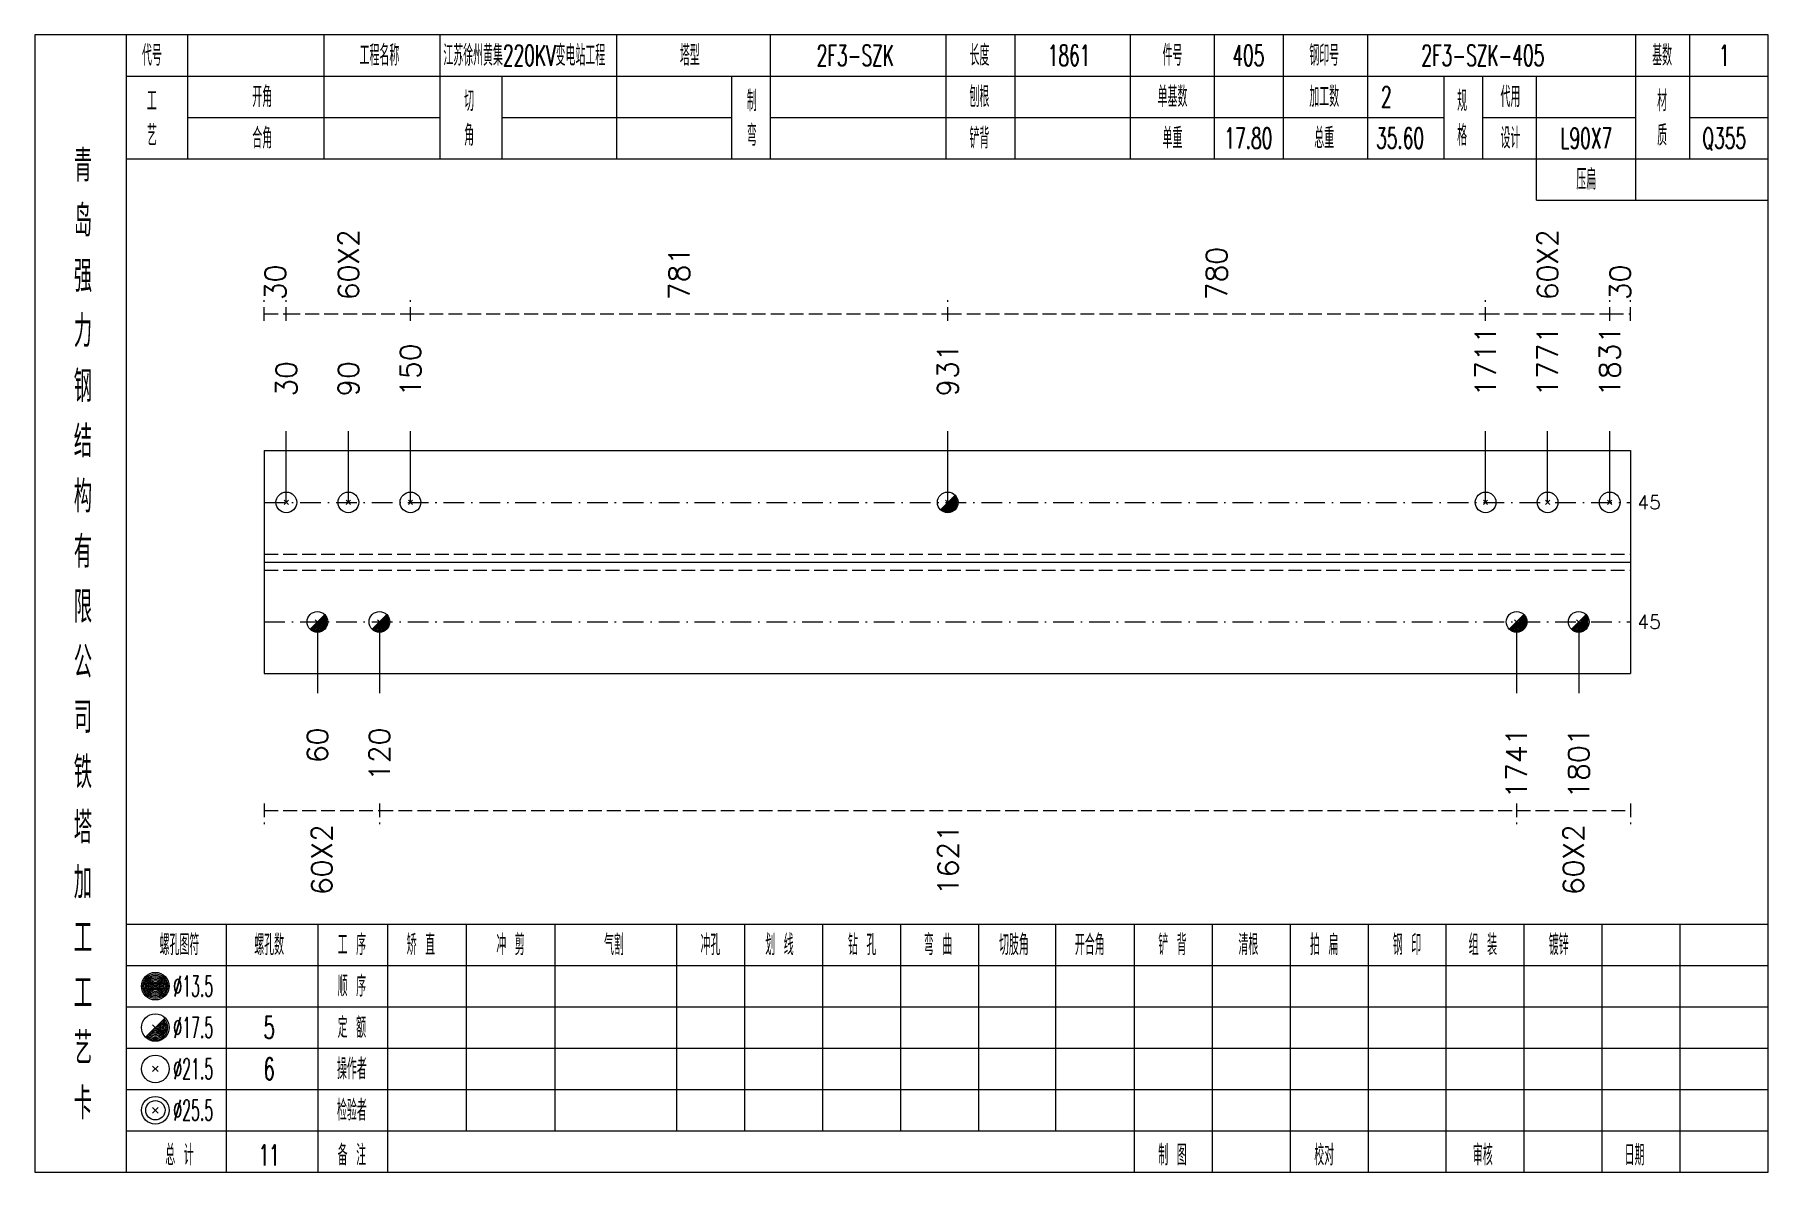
# Model space of a CAD drawing. Extents: x 0 to 4623, y -1159 to 4890.
# Drawn here: x 622.8 to 874.2, y 2925 to 3090 of the extents above; entities that cross this region are included whole.
import ezdxf
from ezdxf.enums import TextEntityAlignment as Align

# ---------------------------------------------------------------- set-up
doc = ezdxf.new("R2010")
doc.units = 0
doc.header["$MEASUREMENT"] = 0
doc.linetypes.add('一点画线', pattern=[5.2, 3, -1, 0.2, -1])
doc.linetypes.add('虚线', pattern=[2.75, 2, -0.75])
doc.layers.get('0').update_dxf_attribs({"linetype": 'CONTINUOUS', "lineweight": 25})
for name, color, linetype, lineweight in [('1', 7, 'CONTINUOUS', 25), ('4', 7, 'CONTINUOUS', 25), ('5', 7, 'CONTINUOUS', 25)]:
    doc.layers.add(name, color=color, linetype=linetype, lineweight=lineweight)
doc.styles.get("Standard").update_dxf_attribs({"font": 'simplex.shx', "width": 0.7, "height": 3, "bigfont": 'gbhzfs.shx'})

msp = doc.modelspace()

# ---------------------------------------------------------------- texts
at = {"color": 8, "linetype": 'Continuous', "lineweight": 9}
for s, p in [('60X2', (668.293, 3051.5)), ('60X2', (842.2, 3051.5)), ('781', (716.248, 3051.5)), ('780', (794.202, 3051.5)), ('30', (657.697, 3051.5)), ('30', (852.7, 3051.5))]:
    msp.add_text(s, height=3, rotation=90, dxfattribs=at).set_placement(p, align=Align.MIDDLE_LEFT)
at = {"color": 7, "linetype": 'Continuous', "lineweight": 13}
for s, p in [('150', (677.293, 3037.5)), ('1711', (833.2, 3037.5)), ('1771', (842.2, 3037.5)), ('1831', (851.2, 3037.5)), ('30', (659.293, 3037.5)), ('90', (668.293, 3037.5)), ('931', (755.203, 3037.5))]:
    msp.add_text(s, height=3, rotation=90, dxfattribs=at).set_placement(p, align=Align.MIDDLE_LEFT)
for p in [(855.2, 3022.167), (855.2, 3004.833)]:
    msp.add_text('45', height=2, dxfattribs=at).set_placement(p, align=Align.MIDDLE_LEFT)
at = {"color": 8, "linetype": 'Continuous', "lineweight": 9}
for s, p in [('60X2', (664.447, 2975.5)), ('1621', (755.247, 2975.5)), ('60X2', (845.95, 2975.5))]:
    msp.add_text(s, height=3, rotation=90, dxfattribs=at).set_placement(p, align=Align.MIDDLE_RIGHT)
at = {"layer": '1', "color": 7, "linetype": 'Continuous', "lineweight": 13}
for s, p in [('60', (663.793, 2989.5)), ('120', (672.793, 2989.5)), ('1741', (837.7, 2989.5)), ('1801', (846.7, 2989.5))]:
    msp.add_text(s, height=3, rotation=90, dxfattribs=at).set_placement(p, align=Align.MIDDLE_RIGHT)
at = {"layer": '4', "color": 1, "linetype": 'Continuous', "lineweight": 13}
for s, height, width, p in [('代号', 3, 0.6, (639.8, 3087)), ('工程名称', 3, 0.6, (672.8, 3087)), ('江苏徐州黄集220KV变电站工程', 3, 0.6, (693.8, 3087)), ('塔型', 3, 0.6, (717.8, 3087)), ('2F3-SZK', 3, 0.6, (741.8, 3087)), ('长度', 3, 0.6, (759.8, 3087)), ('1861', 3, 0.6, (772.8, 3087)), ('件号', 3, 0.6, (787.8, 3087)), ('405', 3, 0.6, (798.8, 3087)), ('钢印号', 3, 0.6, (809.8, 3087)), ('2F3-SZK-405', 3, 0.6, (832.8, 3087)), ('基数', 3, 0.6, (858.8, 3087)), ('1', 3, 0.6, (867.8, 3087)), ('开角', 3, 0.6, (655.8, 3081)), ('制', 3, 0.6, (726.8, 3080.4)), ('刨根', 3, 0.6, (759.8, 3081)), ('单基数', 3, 0.6, (787.8, 3081)), ('加工数', 3, 0.6, (809.8, 3081)), ('2', 3, 0.6, (818.8, 3081)), ('规', 3, 0.6, (829.8, 3080.4)), ('代用', 3, 0.6, (836.8, 3081)), ('材', 3, 0.6, (858.8, 3080.4)), ('工', 3, 0.6, (639.8, 3080.4)), ('切', 3, 0.6, (685.8, 3080.4)), ('艺', 3, 0.6, (639.8, 3075.4)), ('角', 3, 0.6, (685.8, 3075.4)), ('弯', 3, 0.6, (726.8, 3075.4)), ('格', 3, 0.6, (829.8, 3075.4)), ('质', 3, 0.6, (858.8, 3075.4)), ('合角', 3, 0.6, (655.8, 3075)), ('铲背', 3, 0.6, (759.8, 3075)), ('单重', 3, 0.6, (787.8, 3075)), ('17.80', 3, 0.6, (798.8, 3075)), ('总重', 3, 0.6, (809.8, 3075)), ('35.60', 3, 0.6, (820.8, 3075)), ('设计', 3, 0.6, (836.8, 3075)), ('L90X7', 3, 0.6, (847.8, 3075)), ('Q355', 3, 0.6, (867.8, 3075)), ('青', 4.6, 0.8, (629.8, 3071)), ('压扁', 3, 0.6, (847.8, 3069)), ('岛', 4.6, 0.8, (629.8, 3063)), ('强', 4.6, 0.8, (629.8, 3055)), ('力', 4.6, 0.8, (629.8, 3047)), ('钢', 4.6, 0.8, (629.8, 3039)), ('结', 4.6, 0.8, (629.8, 3031)), ('构', 4.6, 0.8, (629.8, 3023)), ('有', 4.6, 0.8, (629.8, 3015)), ('限', 4.6, 0.8, (629.8, 3007)), ('公', 4.6, 0.8, (629.8, 2999)), ('司', 4.6, 0.8, (629.8, 2991)), ('铁', 4.6, 0.8, (629.8, 2983)), ('塔', 4.6, 0.8, (629.8, 2975)), ('加', 4.6, 0.8, (629.8, 2967)), ('工', 4.6, 0.8, (629.8, 2959)), ('螺孔图符', 3, 0.6, (643.8, 2958)), ('螺孔数', 3, 0.6, (656.8, 2958)), ('工 序', 3, 0.6, (668.8, 2958)), ('矫 直', 3, 0.6, (678.8, 2958)), ('冲 剪', 3, 0.6, (691.8, 2958)), ('气割', 3, 0.6, (706.8, 2958)), ('冲孔', 3, 0.6, (720.8, 2958)), ('划 线', 3, 0.6, (730.8, 2958)), ('钻 孔', 3, 0.6, (742.8, 2958)), ('弯 曲', 3, 0.6, (753.8, 2958)), ('切肢角', 3, 0.6, (764.8, 2958)), ('开合角', 3, 0.6, (775.8, 2958)), ('铲 背', 3, 0.6, (787.8, 2958)), ('清根', 3, 0.6, (798.8, 2958)), ('拍 扁', 3, 0.6, (809.8, 2958)), ('钢 印', 3, 0.6, (821.8, 2958)), ('组 装', 3, 0.6, (832.8, 2958)), ('镀锌', 3, 0.6, (843.8, 2958)), ('工', 4.6, 0.8, (629.8, 2951)), ('%%C13.5', 3, 0.5, (645.8, 2952)), ('顺 序', 3, 0.6, (668.8, 2952)), ('%%C17.5', 3, 0.5, (645.8, 2946)), ('5', 3.2, 0.6, (656.8, 2946)), ('定 额', 3, 0.6, (668.8, 2946)), ('艺', 4.6, 0.8, (629.8, 2943)), ('%%C21.5', 3, 0.5, (645.8, 2940)), ('6', 3.2, 0.6, (656.8, 2940)), ('操作者', 3, 0.6, (668.8, 2940)), ('卡', 4.6, 0.8, (629.8, 2935)), ('%%C25.5', 3, 0.5, (645.8, 2934)), ('检验者', 3, 0.6, (668.8, 2934)), ('总 计', 3, 0.6, (643.8, 2927.5)), ('11', 3, 0.6, (656.8, 2927.5)), ('备 注', 3, 0.6, (668.8, 2927.5)), ('制 图', 3, 0.6, (787.8, 2927.5)), ('校对', 3, 0.6, (809.8, 2927.5)), ('审核', 3, 0.6, (832.8, 2927.5)), ('日期', 3, 0.6, (854.8, 2927.5))]:
    msp.add_text(s, height=height, dxfattribs=dict(at, width=width)).set_placement(p, align=Align.MIDDLE_CENTER)

# ---------------------------------------------------------------- blocks, each defined once
blk = doc.blocks.new('孔21.5')
at = {"layer": '5', "color": 7, "linetype": 'Continuous', "lineweight": 13}
for p, q in [((-0.2, -0.2), (0.2, 0.2)), ((-0.2, 0.2), (0.2, -0.2))]:
    blk.add_line(p, q, dxfattribs=at)
blk.add_circle((0, 0), 1, dxfattribs=at)
blk = doc.blocks.new('孔17.5')
at = {"layer": '5', "color": 7, "linetype": 'Continuous', "lineweight": 13}
for p, q in [((-0.707, -0.707), (0.707, 0.707)), ((-0.2, 0.2), (0.2, -0.2))]:
    blk.add_line(p, q, dxfattribs=at)
blk.add_circle((0, 0), 1, dxfattribs=at)
for radius in [0.9, 0.8, 0.7, 0.6, 0.5, 0.4, 0.3, 0.2, 0.1]:
    blk.add_arc((0, 0), radius, 225, 45, dxfattribs=at)

# ---------------------------------------------------------------- linework, layer by layer
at = {"color": 8, "linetype": '虚线', "lineweight": 9}
for p, q in [((656.1, 3048.5), (656.1, 3051.5)), ((656.1, 3049.5), (659.293, 3049.5)), ((659.293, 3048.5), (659.293, 3051.5)), ((659.293, 3048.5), (659.293, 3051.5)), ((659.293, 3049.5), (677.293, 3049.5)), ((677.293, 3048.5), (677.293, 3051.5)), ((677.293, 3048.5), (677.293, 3051.5)), ((677.293, 3049.5), (755.203, 3049.5)), ((755.203, 3048.5), (755.203, 3051.5)), ((755.203, 3048.5), (755.203, 3051.5)), ((755.203, 3049.5), (833.2, 3049.5)), ((833.2, 3048.5), (833.2, 3051.5)), ((833.2, 3048.5), (833.2, 3051.5)), ((833.2, 3049.5), (851.2, 3049.5)), ((851.2, 3048.5), (851.2, 3051.5)), ((851.2, 3048.5), (851.2, 3051.5)), ((851.2, 3049.5), (854.2, 3049.5)), ((854.2, 3048.5), (854.2, 3051.5)), ((656.1, 2978.5), (656.1, 2975.5)), ((656.1, 2977.5), (672.793, 2977.5)), ((672.793, 2978.5), (672.793, 2975.5)), ((672.793, 2978.5), (672.793, 2975.5)), ((672.793, 2977.5), (837.7, 2977.5)), ((837.7, 2978.5), (837.7, 2975.5)), ((837.7, 2978.5), (837.7, 2975.5)), ((837.7, 2977.5), (854.2, 2977.5)), ((854.2, 2978.5), (854.2, 2975.5))]:
    msp.add_line(p, q, dxfattribs=at)
at = {"color": 7, "linetype": 'Continuous', "lineweight": 13}
for p, q in [((659.293, 3022.167), (659.293, 3032.5)), ((668.293, 3022.167), (668.293, 3032.5)), ((677.293, 3022.167), (677.293, 3032.5)), ((755.203, 3022.167), (755.203, 3032.5)), ((833.2, 3022.167), (833.2, 3032.5)), ((842.2, 3022.167), (842.2, 3032.5)), ((851.2, 3022.167), (851.2, 3032.5)), ((663.793, 3004.833), (663.793, 2994.5)), ((672.793, 3004.833), (672.793, 2994.5)), ((837.7, 3004.833), (837.7, 2994.5)), ((846.7, 3004.833), (846.7, 2994.5))]:
    msp.add_line(p, q, dxfattribs=at)
at = {"color": 7, "linetype": 'Continuous', "lineweight": 18}
for p, q in [((656.1, 3029.667), (656.1, 2997.333)), ((656.1, 3029.667), (854.2, 3029.667)), ((854.2, 3029.667), (854.2, 2997.333)), ((656.1, 3013.5), (854.2, 3013.5))]:
    msp.add_line(p, q, dxfattribs=at)
at = {"color": 3, "linetype": '一点画线', "lineweight": 13}
for p, q in [((656.1, 3022.167), (854.2, 3022.167)), ((656.1, 3004.833), (854.2, 3004.833))]:
    msp.add_line(p, q, dxfattribs=at)
at = {"color": 1, "linetype": '虚线', "lineweight": 18}
for p, q in [((656.1, 3014.667), (854.2, 3014.667)), ((656.1, 3012.333), (854.2, 3012.333))]:
    msp.add_line(p, q, dxfattribs=at)
at = {"layer": '1', "color": 7, "linetype": 'Continuous', "lineweight": 18}
msp.add_line((656.1, 2997.333), (854.2, 2997.333), dxfattribs=at)
at = {"layer": '4', "color": 1, "linetype": 'Continuous', "lineweight": 18}
for p, q in [((636.1, 2925), (636.1, 3090)), ((645, 3072), (645, 3090)), ((664.8, 3072), (664.8, 3090)), ((681.6, 3072), (681.6, 3090)), ((707.2, 3072), (707.2, 3090)), ((729.5, 3072), (729.5, 3090)), ((755, 3072), (755, 3090)), ((765, 3072), (765, 3090)), ((781.7, 3072), (781.7, 3090)), ((793.9, 3072), (793.9, 3090)), ((803.9, 3072), (803.9, 3090)), ((816.1, 3072), (816.1, 3090)), ((855, 3066), (855, 3090)), ((862.8, 3072), (862.8, 3090)), ((636.1, 3084), (874.2, 3084)), ((690.6, 3072), (690.6, 3084)), ((723.9, 3072), (723.9, 3084)), ((827.2, 3072), (827.2, 3084)), ((832.8, 3072), (832.8, 3084)), ((840.6, 3066), (840.6, 3084)), ((645, 3078), (681.6, 3078)), ((690.6, 3078), (723.9, 3078)), ((729.5, 3078), (827.2, 3078)), ((832.8, 3078), (855, 3078)), ((862.8, 3078), (874.2, 3078)), ((636.1, 3072), (874.2, 3072)), ((840.6, 3066), (874.2, 3066)), ((636.1, 2961), (874.2, 2961)), ((650.6, 2925), (650.6, 2961)), ((663.9, 2925), (663.9, 2961)), ((674, 2925), (674, 2961)), ((685.4, 2931), (685.4, 2961)), ((698.3, 2931), (698.3, 2961)), ((715.9, 2931), (715.9, 2961)), ((725.8, 2931), (725.8, 2961)), ((737.1, 2931), (737.1, 2961)), ((748.4, 2931), (748.4, 2961)), ((759.7, 2931), (759.7, 2961)), ((770.9, 2931), (770.9, 2961)), ((782.3, 2931), (782.3, 2961)), ((793.6, 2931), (793.6, 2961)), ((804.9, 2931), (804.9, 2961)), ((816.2, 2931), (816.2, 2961)), ((827.5, 2931), (827.5, 2961)), ((838.8, 2931), (838.8, 2961)), ((850.1, 2931), (850.1, 2961)), ((861.4, 2931), (861.4, 2961)), ((636.1, 2955), (874.2, 2955)), ((636.1, 2949), (874.2, 2949)), ((636.1, 2943), (874.2, 2943)), ((636.1, 2937), (874.2, 2937)), ((636.1, 2931), (874.2, 2931)), ((782.3, 2925), (782.3, 2931)), ((793.6, 2925), (793.6, 2931)), ((804.9, 2925), (804.9, 2931)), ((816.2, 2925), (816.2, 2931)), ((827.5, 2925), (827.5, 2931)), ((838.8, 2925), (838.8, 2931)), ((850.1, 2925), (850.1, 2931)), ((861.4, 2925), (861.4, 2931))]:
    msp.add_line(p, q, dxfattribs=at)
at = {"layer": '4', "color": 7, "linetype": 'Continuous', "lineweight": 13}
for p, q in [((640.1, 2951.8), (640.5, 2952.2)), ((640.5, 2951.8), (640.1, 2952.2)), ((638.886, 2944.586), (641.714, 2947.414)), ((639.9, 2946.4), (640.7, 2945.6)), ((639.9, 2939.6), (640.7, 2940.4)), ((639.9, 2940.4), (640.7, 2939.6)), ((639.9, 2933.6), (640.7, 2934.4)), ((639.9, 2934.4), (640.7, 2933.6))]:
    msp.add_line(p, q, dxfattribs=at)
at = {"layer": '4', "color": 1, "linetype": 'Continuous', "lineweight": 18}
msp.add_lwpolyline([(622.8, 3090), (622.8, 2925), (874.2, 2925), (874.2, 3090)], close=True, dxfattribs=at)
at = {"layer": '4', "color": 7, "linetype": 'Continuous', "lineweight": 13}
for centre, radius in [((640.3, 2952), 2), ((640.3, 2952), 1.8), ((640.3, 2952), 1.6), ((640.3, 2952), 1.4), ((640.3, 2952), 1.2), ((640.3, 2952), 1), ((640.3, 2952), 0.8), ((640.3, 2952), 0.6), ((640.3, 2952), 0.4), ((640.3, 2952), 0.2), ((640.3, 2946), 2), ((640.3, 2940), 2), ((640.3, 2934), 2), ((640.3, 2934), 1.4)]:
    msp.add_circle(centre, radius, dxfattribs=at)
for radius in [1.8, 1.6, 1.4, 1.2, 1, 0.8, 0.6, 0.4, 0.2]:
    msp.add_arc((640.3, 2946), radius, 225, 45, dxfattribs=at)

# ---------------------------------------------------------------- block references
at = {"color": 7, "linetype": 'Continuous', "lineweight": 13, "xscale": 1.5, "yscale": 1.5, "zscale": 1.5}
for name, p in [('孔21.5', (659.293, 3022.167)), ('孔21.5', (668.293, 3022.167)), ('孔21.5', (677.293, 3022.167)), ('孔17.5', (755.203, 3022.167)), ('孔21.5', (833.2, 3022.167)), ('孔21.5', (842.2, 3022.167)), ('孔21.5', (851.2, 3022.167))]:
    msp.add_blockref(name, p, dxfattribs=at)
at = {"layer": '1', "color": 7, "linetype": 'Continuous', "lineweight": 13, "xscale": 1.5, "yscale": 1.5, "zscale": 1.5}
for p in [(663.793, 3004.833), (672.793, 3004.833), (837.7, 3004.833), (846.7, 3004.833)]:
    msp.add_blockref('孔17.5', p, dxfattribs=at)

msp.set_redraw_order([(e.dxf.handle, doc.entitydb.next_handle()) for e in msp.query("TEXT MTEXT ATTDEF DIMENSION ARC_DIMENSION")])  # texts and dimensions are drawn at this point

doc.saveas('drawing.dxf')
